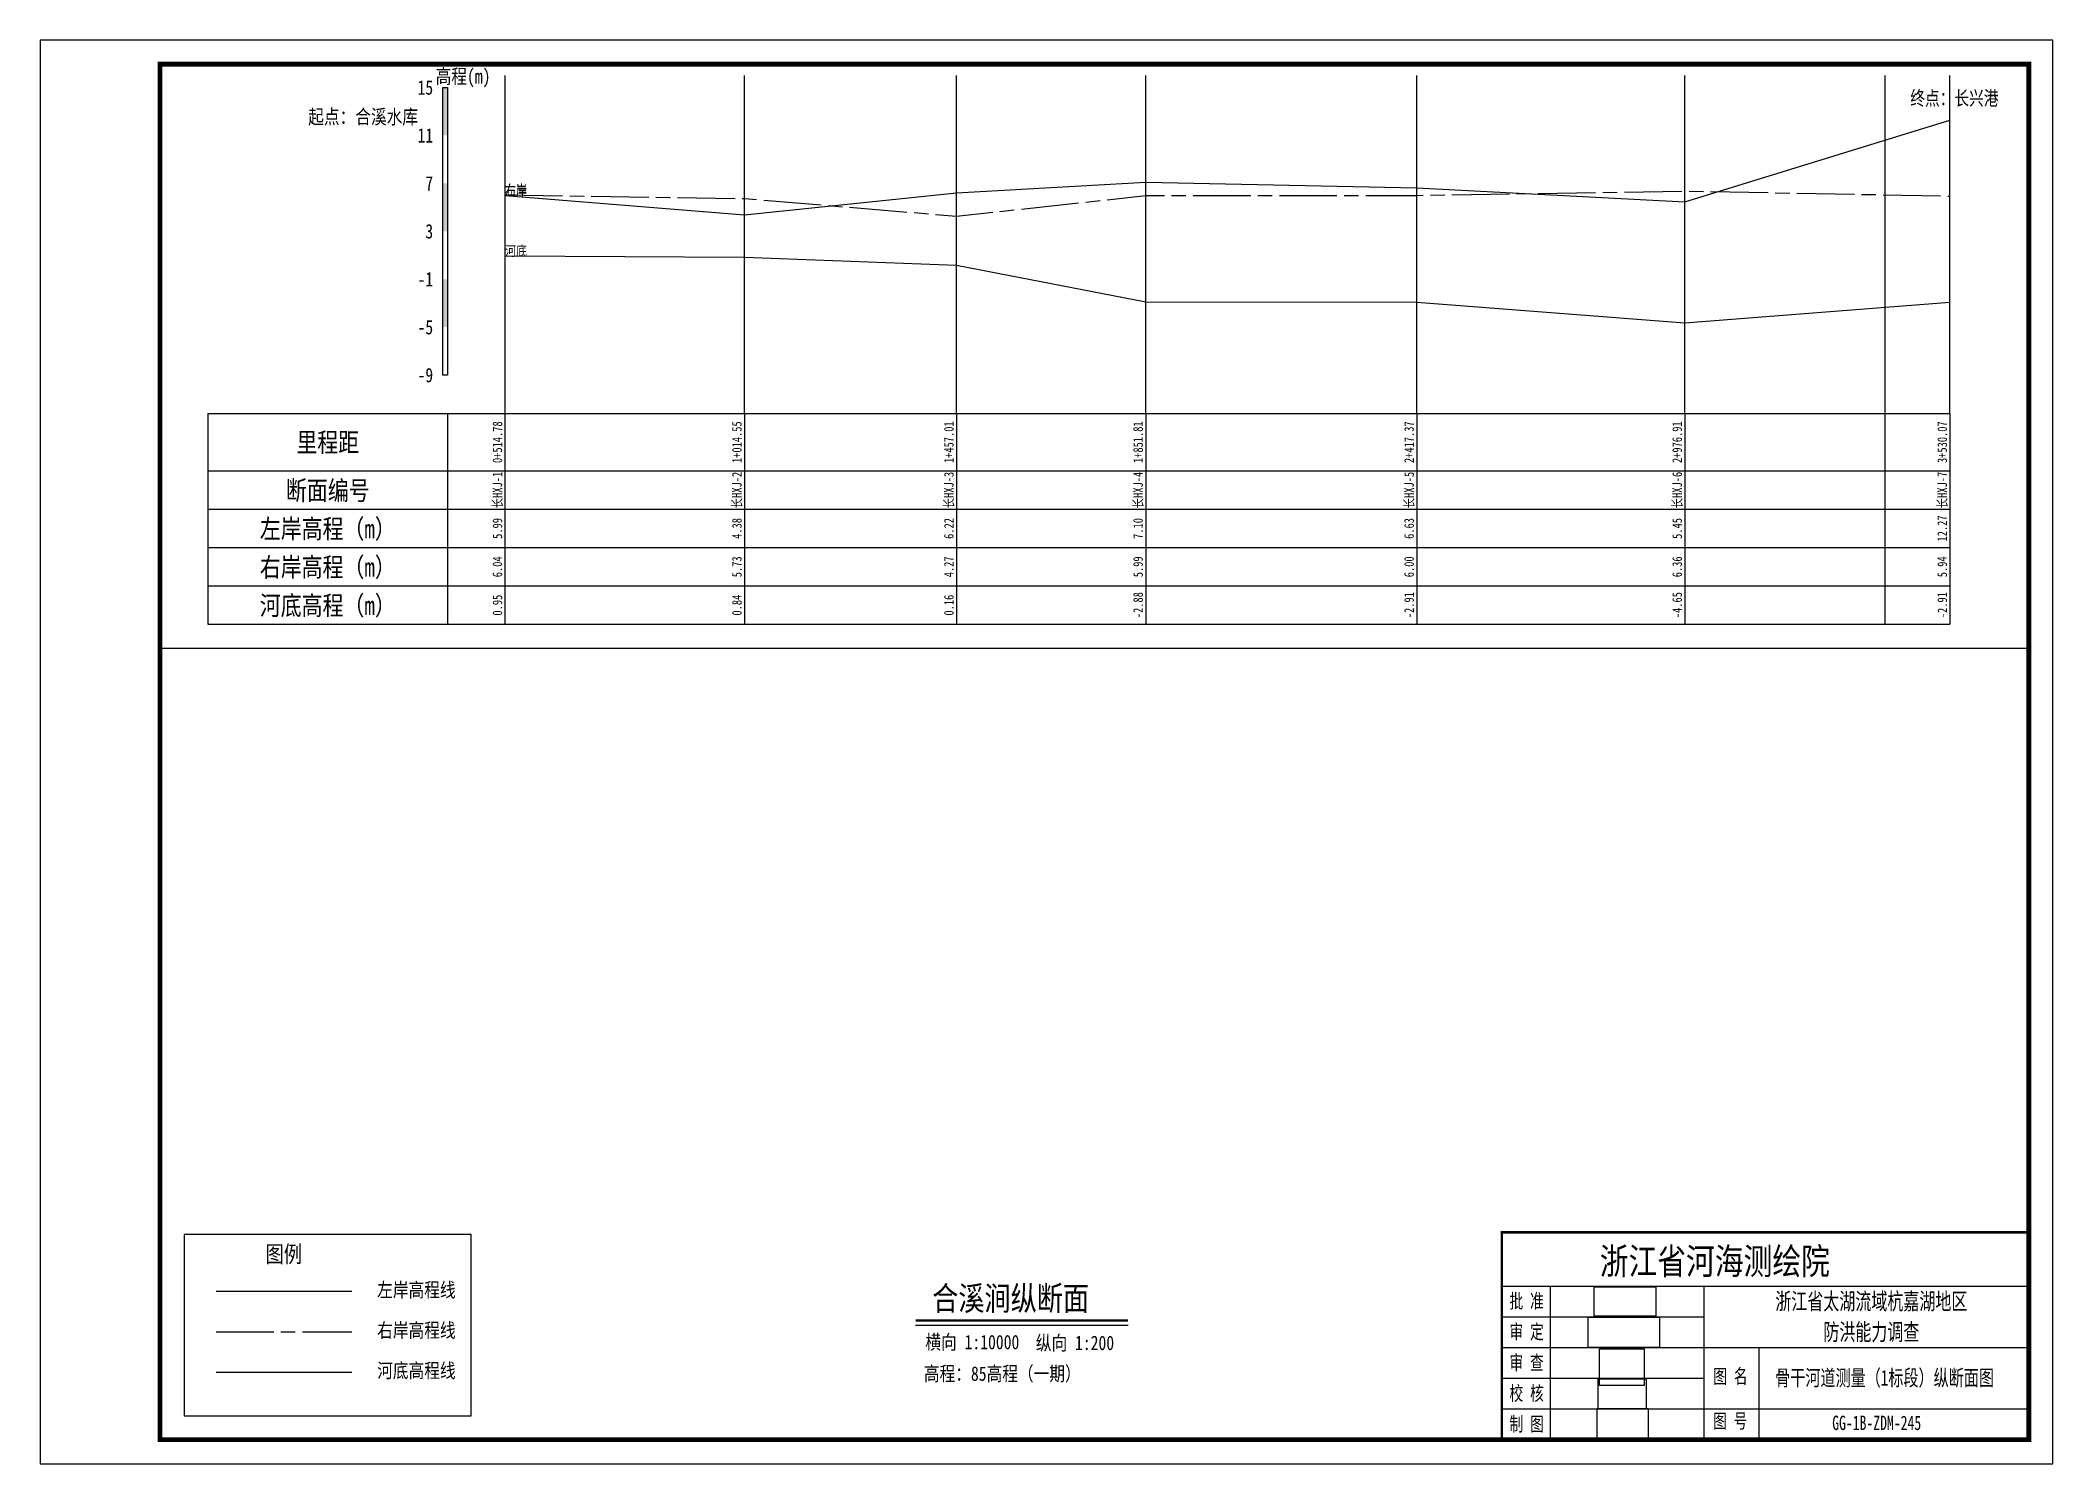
# Model space of a CAD drawing. Extents: x 529382 to 533818, y 3419710 to 3423811.
# Drawn here: x 533398.2 to 533818.2, y 3419710 to 3420007 of the extents above; entities that cross this region are included whole.
import ezdxf
from ezdxf.enums import TextEntityAlignment as Align

# ---------------------------------------------------------------- set-up
doc = ezdxf.new("R2010")
doc.units = 0
doc.header["$LTSCALE"] = 0.5
doc.linetypes.add('ACAD_ISO08W100', pattern=[36, 24, -3, 6, -3])
doc.layers.get('0').update_dxf_attribs({"linetype": 'CONTINUOUS'})
for name, color, linetype, lineweight in [('00右岸断面线', 5, 'ACAD_ISO08W100', 30), ('00左岸断面线', 6, 'CONTINUOUS', 30), ('00河底高程', 2, 'CONTINUOUS', 30), ('xxxx', 6, 'CONTINUOUS', 30)]:
    doc.layers.add(name, color=color, linetype=linetype, lineweight=lineweight)
for name, color, linetype in [('tab', 9, 'CONTINUOUS'), ('TEXT', 7, 'CONTINUOUS'), ('zdm1', 2, 'CONTINUOUS'), ('zh', 9, 'CONTINUOUS'), ('图框', 7, 'CONTINUOUS'), ('标注', 7, 'CONTINUOUS'), ('纵断面曲线名称', 7, 'CONTINUOUS'), ('高程标尺', 3, 'CONTINUOUS')]:
    doc.layers.add(name, color=color, linetype=linetype)
doc.styles.add('HZ', font='fangsong_GB2312.ttf', dxfattribs={"width": 0.8})
doc.styles.add('tk2', font='fangsong_GB2312.ttf', dxfattribs={"width": 0.8})
doc.styles.add('黑体2', font='simhei.ttf', dxfattribs={"width": 0.75, "height": 3})
picture_1 = doc.add_image_def('image1.tif', size_in_pixel=(413, 175))
picture_2 = doc.add_image_def('image2.tif', size_in_pixel=(364, 223))
picture_3 = doc.add_image_def('image3.tif', size_in_pixel=(379, 181))
picture_4 = doc.add_image_def('image4.tif', size_in_pixel=(244, 153))
picture_5 = doc.add_image_def('image5.tif', size_in_pixel=(332, 273))

msp = doc.modelspace()

# ---------------------------------------------------------------- texts
at = {"layer": 'tab', "color": 3, "style": 'HZ', "width": 0.8}
for s, p in [('里程距', (533458.2, 3419923.19)), ('断面编号', (533458.2, 3419913.19)), ('左岸高程（m）', (533458.2, 3419905.19)), ('右岸高程（m）', (533458.2, 3419897.19)), ('河底高程（m）', (533458.2, 3419889.19))]:
    msp.add_text(s, height=3.999, dxfattribs=at).set_placement(p, align=Align.MIDDLE)
for s, p in [('0+514.78', (533495.2, 3419923.19)), ('1+014.55', (533545.18, 3419923.19)), ('1+457.01', (533589.42, 3419923.19)), ('1+851.81', (533628.9, 3419923.19)), ('2+417.37', (533685.46, 3419923.19)), ('2+976.91', (533741.41, 3419923.19)), ('3+530.07', (533796.73, 3419923.19)), ('长HXJ-1', (533495.2, 3419913.19)), ('长HXJ-2', (533545.18, 3419913.19)), ('长HXJ-3', (533589.42, 3419913.19)), ('长HXJ-4', (533628.9, 3419913.19)), ('长HXJ-5', (533685.46, 3419913.19)), ('长HXJ-6', (533741.41, 3419913.19)), ('长HXJ-7', (533796.73, 3419913.19)), ('5.99', (533495.2, 3419905.19)), ('4.38', (533545.18, 3419905.19)), ('6.22', (533589.42, 3419905.19)), ('7.10', (533628.9, 3419905.19)), ('6.63', (533685.46, 3419905.19)), ('5.45', (533741.41, 3419905.19)), ('12.27', (533796.73, 3419905.19)), ('6.04', (533495.2, 3419897.19)), ('5.73', (533545.18, 3419897.19)), ('4.27', (533589.42, 3419897.19)), ('5.99', (533628.9, 3419897.19)), ('6.00', (533685.46, 3419897.19)), ('6.36', (533741.41, 3419897.19)), ('5.94', (533796.73, 3419897.19)), ('0.95', (533495.2, 3419889.19)), ('0.84', (533545.18, 3419889.19)), ('0.16', (533589.42, 3419889.19)), ('-2.88', (533628.9, 3419889.19)), ('-2.91', (533685.46, 3419889.19)), ('-4.65', (533741.41, 3419889.19)), ('-2.91', (533796.73, 3419889.19))]:
    msp.add_text(s, height=2, rotation=90, dxfattribs=at).set_placement(p, align=Align.BOTTOM_CENTER)
at = {"layer": '图框', "color": 0, "style": 'HZ', "width": 0.8}
msp.add_text('合溪涧纵断面', height=5, dxfattribs=at).set_placement((533600.72, 3419744.65), align=Align.MIDDLE)
for s, p in [('横向 1:10000', (533582.92, 3419733.93)), ('纵向 1:200', (533605.97, 3419733.76)), ('高程：85高程（一期）', (533582.61, 3419727.35))]:
    msp.add_text(s, height=3, dxfattribs=at).set_placement(p)
at = {"layer": '标注', "linetype": 'Continuous'}
for s, style, width, p in [('起点：合溪水库 ', 'HZ', 0.8, (533466.4, 3419991.13)), ('终点：长兴港 ', '黑体2', 0.75, (533798.44, 3419995.03))]:
    msp.add_text(s, height=3, dxfattribs=dict(at, style=style, width=width)).set_placement(p, align=Align.MIDDLE)
at = {"layer": '纵断面曲线名称', "color": 2, "style": 'HZ', "width": 0.8}
msp.add_text('左岸', height=2.1, dxfattribs=at).set_placement((533495.2, 3419974.66))
at = {"layer": '纵断面曲线名称', "color": 3, "style": 'HZ', "width": 0.8}
msp.add_text('右岸', height=2.1, dxfattribs=at).set_placement((533495.2, 3419974.79))
at = {"layer": '纵断面曲线名称', "color": 4, "style": 'HZ', "width": 0.8}
msp.add_text('河底', height=2.1, dxfattribs=at).set_placement((533495.2, 3419962.06))
at = {"layer": '高程标尺', "style": 'HZ', "width": 0.8}
msp.add_text('高程(m)', height=3, dxfattribs=at).set_placement((533486.44, 3419998.02), align=Align.CENTER)
for s, p in [('15', (533480.2, 3419997.19)), ('11', (533480.2, 3419987.19)), ('7', (533480.2, 3419977.19)), ('3', (533480.2, 3419967.19)), ('-1', (533480.2, 3419957.19)), ('-5', (533480.2, 3419947.19)), ('-9', (533480.2, 3419937.19))]:
    msp.add_text(s, height=3, dxfattribs=at).set_placement(p, align=Align.MIDDLE_RIGHT)

# ---------------------------------------------------------------- blocks, each defined once
blk = doc.blocks.new('A$C0B9647FD')
at = {"lineweight": 100, "const_width": 0.5}
blk.add_lwpolyline([(0, 43.28), (-110, 43.28), (-110, 0), (0, 0), (0, 43.28)], dxfattribs=at)
at = {"layer": 'TEXT', "color": 0}
for p, q in [((-110, 32.08, 0), (0, 32.08, 0)), ((-99.92, 32.08, 0), (-99.92, 6.42, 0)), ((-67.83, 32.08, 0), (-67.83, 6.42, 0)), ((-110, 25.67, 0), (-67.83, 25.67, 0)), ((-110, 19.25, 0), (-67.83, 19.25, 0)), ((-67.83, 19.25, 0), (0, 19.25, 0)), ((-56.35, 19.25, 0), (-56.35, 0, 0)), ((-110, 12.83, 0), (-67.83, 12.83, 0)), ((-110, 6.42, 0), (0, 6.42, 0)), ((-99.92, 6.42, 0), (-99.92, 0, 0)), ((-67.83, 6.42, 0), (-67.83, 0, 0))]:
    blk.add_line(p, q, dxfattribs=at)
at = {"layer": 'TEXT', "color": 7, "ltscale": 8, "style": 'tk2'}
for tag, p, height, width in [('浙江省水利水电技术咨询中心', (-89.53, 34.51, 0), 5.5, 0.8), ('批准', (-108.38, 27.45, 0), 3, 0.7), ('审定', (-108.38, 21.04, 0), 3, 0.7), ('审 查', (-108.38, 14.62, 0), 3, 0.7), ('图名', (-65.84, 11.75, 0), 3, 0.7), ('校 核', (-108.38, 8.2, 0), 3, 0.7), ('制 图', (-108.38, 1.79, 0), 3, 0.7), ('图号', (-65.89, 2.42, 0), 3, 0.7)]:
    blk.add_attdef(tag, p, '', height=height, dxfattribs=dict(at, width=width))
at = {"layer": 'TEXT', "color": 0, "style": 'tk2', "width": 0.7}
for tag, height, p in [('浙江省太湖流域杭嘉湖地区', 3.5, (-32.86, 28.9, -206.67)), ('防洪能力调查', 3.5, (-32.86, 22.5, -206.67)), ('骨干河道测量（*标段）水系图', 3.3, (-30.1, 12.93, -206.67)), ('HJH-01', 3, (-31.74, 3.53, -206.67))]:
    blk.add_attdef(tag, text='', height=height, dxfattribs=at).set_placement(p, align=Align.MIDDLE_CENTER)
blk = doc.blocks.new('A$C72737839')
at = {"linetype": 'Continuous'}
blk.add_lwpolyline([(59.94, 0), (59.94, 37.85), (0, 37.85)], dxfattribs=at)
at = {"linetype": 'Continuous', "flags": 128}
for points in [[(0, 37.85), (0, 0)], [(0, 0), (59.94, 0)]]:
    blk.add_lwpolyline(points, dxfattribs=at)
at = {"layer": '00右岸断面线', "color": 5, "lineweight": 30}
blk.add_line((6.73, 17.55), (35.02, 17.55), dxfattribs=at)
at = {"layer": '00河底高程', "color": 2, "lineweight": 30}
blk.add_line((6.73, 9.13), (35.02, 9.13), dxfattribs=at)
at = {"layer": 'xxxx', "color": 6, "lineweight": 30}
blk.add_line((6.73, 25.97), (35.02, 25.97), dxfattribs=at)
at = {"layer": 'tab', "color": 0, "style": 'HZ', "width": 0.8}
blk.add_text('图例', height=3.5, dxfattribs=at).set_placement((20.83, 33.8), align=Align.MIDDLE)
at = {"layer": 'zdm1', "linetype": 'Continuous', "style": 'HZ', "width": 0.8}
for s, p in [('左岸高程线', (48.5, 26.33)), ('右岸高程线', (48.5, 17.91)), ('河底高程线', (48.5, 9.49))]:
    blk.add_text(s, height=3, dxfattribs=at).set_placement(p, align=Align.MIDDLE)

# ---------------------------------------------------------------- linework, layer by layer
at = {"layer": '00右岸断面线', "flags": 128}
msp.add_lwpolyline([(533495.2, 3419974.79), (533545.18, 3419974.01), (533589.42, 3419970.36), (533628.9, 3419974.66), (533685.46, 3419974.69), (533741.41, 3419975.59), (533796.73, 3419974.54)], dxfattribs=at)
at = {"layer": '00左岸断面线', "flags": 128}
msp.add_lwpolyline([(533495.2, 3419974.66), (533545.18, 3419970.64), (533589.42, 3419975.24), (533628.9, 3419977.44), (533685.46, 3419976.26), (533741.41, 3419973.31), (533796.73, 3419990.36)], dxfattribs=at)
at = {"layer": '00河底高程', "flags": 128}
msp.add_lwpolyline([(533495.2, 3419962.06), (533545.18, 3419961.79), (533589.42, 3419960.09), (533628.9, 3419952.49), (533685.46, 3419952.41), (533741.41, 3419948.06), (533796.73, 3419952.41)], dxfattribs=at)
at = {"layer": 'tab'}
for p, q in [((533433.2, 3419929.19), (533433.2, 3419885.19)), ((533433.2, 3419929.19), (533796.73, 3419929.19)), ((533433.2, 3419929.19), (533433.2, 3419885.19)), ((533483.2, 3419929.19), (533483.2, 3419885.19)), ((533495.2, 3419885.19), (533495.2, 3419929.19)), ((533545.18, 3419929.19), (533545.18, 3419885.19)), ((533589.42, 3419929.19), (533589.42, 3419885.19)), ((533628.9, 3419929.19), (533628.9, 3419885.19)), ((533685.46, 3419929.19), (533685.46, 3419885.19)), ((533741.41, 3419929.19), (533741.41, 3419885.19)), ((533783.2, 3419885.19), (533783.2, 3419929.19)), ((533796.73, 3419929.19), (533796.73, 3419885.19)), ((533433.2, 3419917.19), (533796.73, 3419917.19)), ((533433.2, 3419909.19), (533796.73, 3419909.19)), ((533433.2, 3419901.19), (533796.73, 3419901.19)), ((533433.2, 3419893.19), (533796.73, 3419893.19)), ((533433.2, 3419885.19), (533796.73, 3419885.19))]:
    msp.add_line(p, q, dxfattribs=at)
at = {"layer": 'zh', "color": 6}
for p, q in [((533495.2, 3419929.19), (533495.2, 3419999.69)), ((533545.18, 3419929.19), (533545.18, 3419999.69)), ((533589.42, 3419929.19), (533589.42, 3419999.69)), ((533628.9, 3419929.19), (533628.9, 3419999.69)), ((533685.46, 3419929.19), (533685.46, 3419999.69)), ((533741.41, 3419929.19), (533741.41, 3419999.69)), ((533796.73, 3419929.19), (533796.73, 3419999.69))]:
    msp.add_line(p, q, dxfattribs=at)
at = {"layer": 'zh'}
msp.add_line((533783.2, 3419929.19), (533783.2, 3419999.69), dxfattribs=at)
at = {"layer": '图框', "flags": 128}
msp.add_lwpolyline([(533398.2, 3419710.05), (533818.2, 3419710.05), (533818.2, 3420007.05), (533398.2, 3420007.05)], close=True, dxfattribs=at)
at = {"layer": '图框', "const_width": 1, "flags": 128}
msp.add_lwpolyline([(533423.2, 3419715.05), (533813.2, 3419715.05), (533813.2, 3420002.05), (533423.2, 3420002.05)], close=True, dxfattribs=at)
at = {"layer": '图框'}
msp.add_lwpolyline([(533423.2, 3419880.19), (533813.2, 3419880.19), (533813.2, 3420002.05), (533423.2, 3420002.05)], close=True, dxfattribs=at)
at = {"layer": '图框', "color": 0, "const_width": 0.5, "flags": 128}
msp.add_lwpolyline([(533580.88, 3419739.94), (533625.22, 3419739.94)], dxfattribs=at)
at = {"layer": '图框', "color": 0, "flags": 128}
msp.add_lwpolyline([(533580.88, 3419738.94), (533625.22, 3419738.94)], dxfattribs=at)
at = {"layer": '高程标尺', "flags": 128}
msp.add_lwpolyline([(533482.2, 3419937.19), (533482.2, 3419997.19), (533483.2, 3419997.19), (533483.2, 3419937.19)], close=True, dxfattribs=at)
at = {"layer": '高程标尺'}
for points in [[(533482.2, 3419987.19), (533483.2, 3419987.19), (533482.2, 3419997.19), (533483.2, 3419997.19)], [(533482.2, 3419967.19), (533483.2, 3419967.19), (533482.2, 3419977.19), (533483.2, 3419977.19)], [(533482.2, 3419947.19), (533483.2, 3419947.19), (533482.2, 3419957.19), (533483.2, 3419957.19)]]:
    msp.add_solid(points, dxfattribs=at)

# ---------------------------------------------------------------- block references
at = {"layer": '图框', "linetype": 'Continuous'}
msp.add_blockref('A$C72737839', (533428.2, 3419720.05), dxfattribs=at)
msp.add_blockref('A$C0B9647FD', (533813.2, 3419715.05), dxfattribs=at).add_auto_attribs({'图号': '图 号', '图名': '图 名', '批准': '批 准', '校 核': '校 核', '审 查': '审 查', '审定': '审 定', '制 图': '制 图', '浙江省水利水电技术咨询中心': '浙江省河海测绘院', 'HJH-01': 'GG-1B-ZDM-245', '骨干河道测量（*标段）水系图': '骨干河道测量（1标段）纵断面图', '浙江省太湖流域杭嘉湖地区': '浙江省太湖流域杭嘉湖地区', '防洪能力调查': '防洪能力调查'})

msp.set_redraw_order([(e.dxf.handle, doc.entitydb.next_handle()) for e in msp.query("TEXT MTEXT ATTDEF DIMENSION ARC_DIMENSION")])  # texts and dimensions are drawn at this point

# ---------------------------------------------------------------- pictures from other files: only their frames are drawn
at = {"linetype": 'Continuous'}
image = msp.add_image(picture_3, insert=(533722.51, 3419740.85), size_in_units=(12.82, 6.12), dxfattribs=at)
image.dxf.flags = 15
image = msp.add_image(picture_1, insert=(533721.21, 3419734.3, 0), size_in_units=(14.89, 6.31), dxfattribs=at)
image.dxf.flags = 15
image = msp.add_image(picture_5, insert=(533723.61, 3419726.37), size_in_units=(9.33, 7.67), dxfattribs=at)
image.dxf.flags = 15
image = msp.add_image(picture_4, insert=(533723.32, 3419721.5), size_in_units=(10.01, 6.28), dxfattribs=at)
image.dxf.flags = 15
image = msp.add_image(picture_2, insert=(533723.13, 3419715.06), size_in_units=(10.62, 6.51), dxfattribs=at)
image.dxf.flags = 15

doc.saveas('drawing.dxf')
